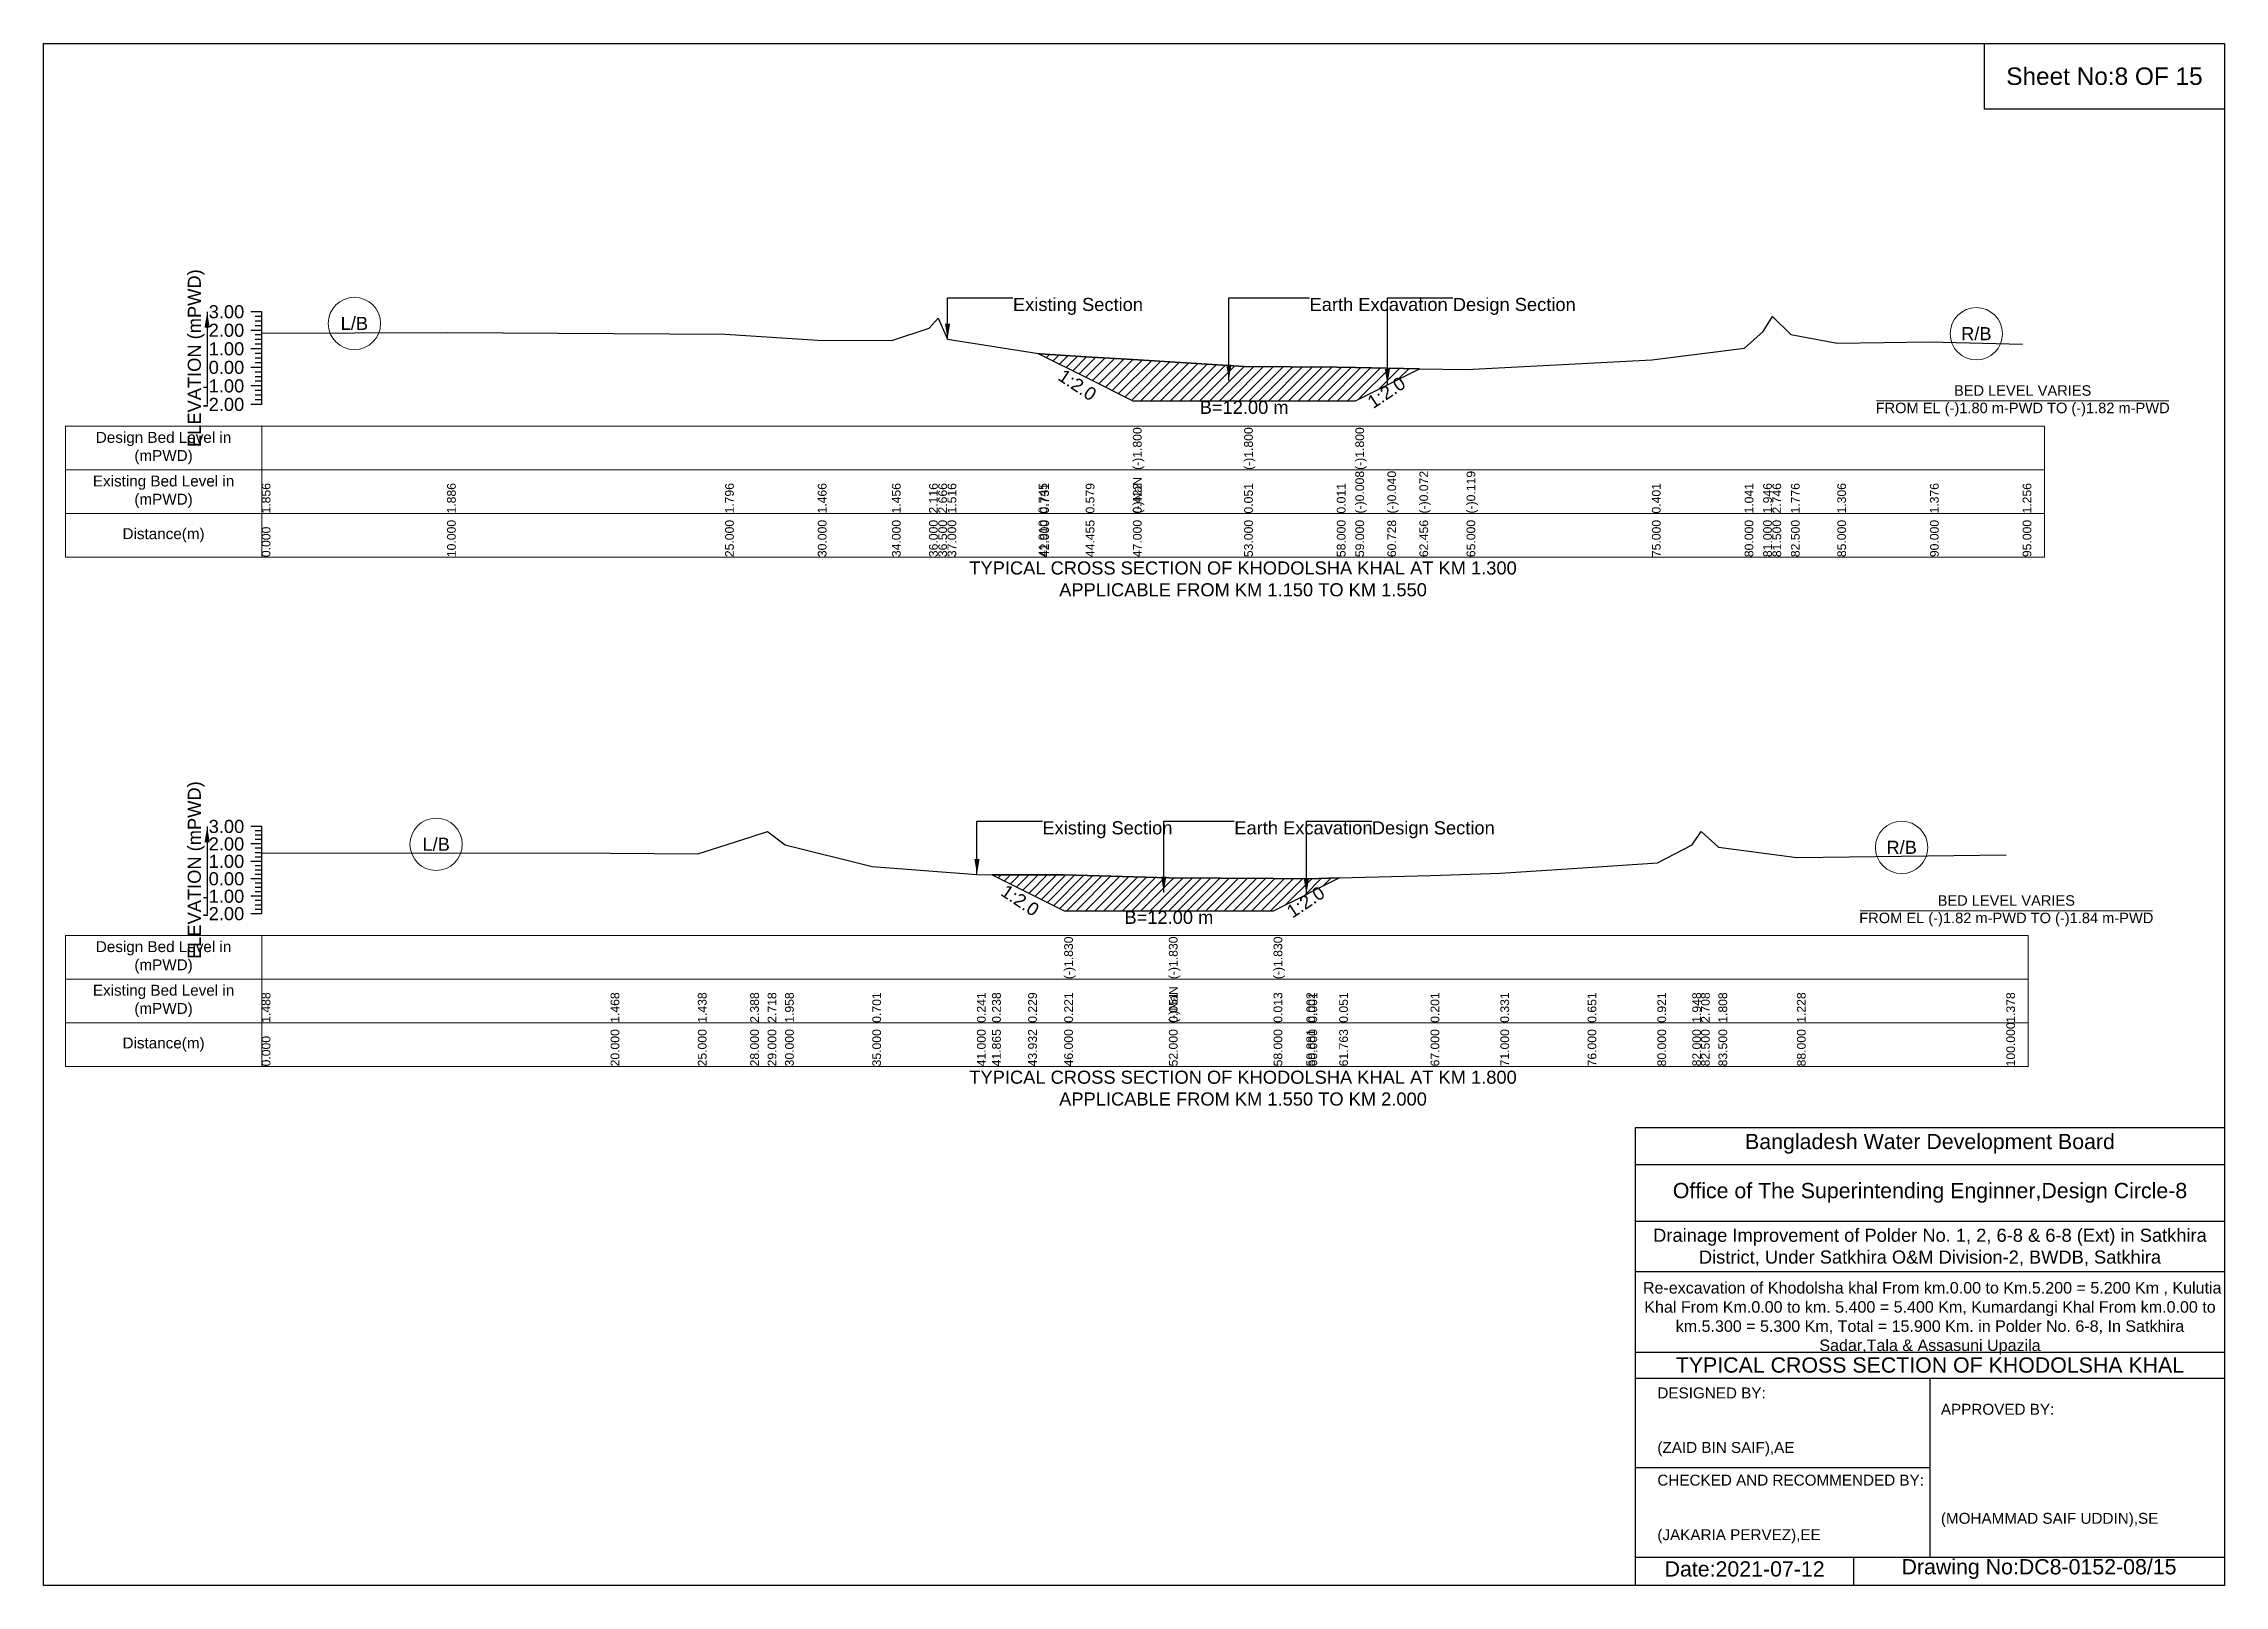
# Model space of a CAD drawing. Header units: inches. Extents: x 91000 to 568000, y -5656 to 0.
# Drawn here: x 170000 to 178000, y -5656 to 0 of the extents above; entities that cross this region are included whole.
import ezdxf

# ---------------------------------------------------------------- set-up
doc = ezdxf.new("R2010")
doc.units = ezdxf.units.IN
doc.header["$LTSCALE"] = 7
doc.header["$MEASUREMENT"] = 0
for name, color, linetype, lineweight in [('Cross section Data Border', 7, 'Continuous', 9), ('Cross Section Labels', 7, 'Continuous', 9), ('Existing_Bed_Level for Xsection', 7, 'Continuous', 25)]:
    doc.layers.add(name, color=color, linetype=linetype, lineweight=lineweight)
doc.styles.get("Standard").update_dxf_attribs({"font": 'arial.ttf'})
doc.dimstyles.get("Standard").update_dxf_attribs({"dimtxt": 0.18, "dimasz": 0.18, "dimexe": 0.18, "dimexo": 0.0625, "dimgap": 0.09, "dimtad": 0, "dimtih": 1, "dimtoh": 1, "dimdec": 4, "dimzin": 0, "dimdsep": 46, "dimtxsty": 'Standard', "dimcen": 0.09, "dimadec": 0, "dimazin": 0, "dimtfac": 1, "dimtdec": 4, "dimtofl": 0, "dimtmove": 0, "dimatfit": 3, "dimfxl": 1, "dimtolj": 1, "dimtzin": 0, "dimarcsym": 0})

msp = doc.modelspace()

# ---------------------------------------------------------------- texts
at = {"attachment_point": 5}
for s, insert, char_height in [('Sheet No:8 OF 15', (177560, -120), 64), ('Bangladesh Water Development Board', (176920, -4036), 56), ('Office of The Superintending Enginner,Design Circle-8', (176920, -4216), 56)]:
    msp.add_mtext(s, dxfattribs=dict(at, insert=insert, char_height=char_height))
for s, insert, char_height, width, attachment_point in [('Drainage Improvement of Polder No. 1, 2, 6-8 & 6-8 (Ext) in Satkhira District, Under Satkhira O&M Division-2, BWDB, Satkhira', (176920, -4416), 48, 2240, 5), (' Re-excavation of Khodolsha khal From km.0.00 to Km.5.200 = 5.200 Km , Kulutia Khal From Km.0.00 to km. 5.400 = 5.400 Km, Kumardangi Khal From km.0.00 to km.5.300 = 5.300 Km, Total = 15.900 Km. in Polder No. 6-8, In Satkhira Sadar,Tala & Assasuni Upazila', (176920, -4676), 42.1524, 2160, 5), ('TYPICAL CROSS SECTION OF KHODOLSHA KHAL', (176920, -4848), 56, 2240, 5), ('DESIGNED BY:^J^J^J(ZAID BIN SAIF),AE', (175920, -5056), 40, 1120, 4), ('APPROVED BY:^J^J^J^J^J^J(MOHAMMAD SAIF UDDIN),SE', (176960, -5216), 40, 1120, 4), ('CHECKED AND RECOMMENDED BY:^J^J^J(JAKARIA PERVEZ),EE', (175920, -5376), 40, 1120, 4), ('Date:2021-07-12', (176240, -5596), 56, 1120, 5), ('Drawing No:DC8-0152-08/15', (177320, -5596), 56, 1760, 5)]:
    msp.add_mtext(s, dxfattribs=dict(insert=insert, char_height=char_height, width=width, attachment_point=attachment_point))
at = {"layer": 'Cross section Data Border', "char_height": 40, "width": 640, "attachment_point": 5}
for s, insert in [('Design Bed Level in (mPWD)', (170440, -1483.9)), ('Existing Bed Level in (mPWD)', (170440, -1643.9)), ('Distance(m)', (170440, -1803.9)), ('Design Bed Level in (mPWD)', (170440, -3352.1)), ('Existing Bed Level in (mPWD)', (170440, -3512.1)), ('Distance(m)', (170440, -3672.1))]:
    msp.add_mtext(s, dxfattribs=dict(at, insert=insert))
at = {"layer": 'Cross Section Labels'}
for s, insert, char_height, attachment_point in [('Existing Section', (173556, -932.9), 48, 1), ('Earth Excavation', (174644, -932.9), 48, 1), ('Design Section', (175169.5, -932.9), 48, 1), ('L/B', (171140, -1026.7), 48, 5), ('R/B', (177090, -1064.4), 48, 5), ('BED LEVEL VARIES ^JFROM EL (-)1.80 m-PWD TO (-)1.82 m-PWD', (177260, -1310.3), 38.4, 5), ('B=12.00 m', (174404, -1310.3), 48, 2), ('TYPICAL CROSS SECTION OF KHODOLSHA KHAL AT KM 1.300^JAPPLICABLE FROM KM 1.150 TO KM 1.550', (174400, -1963.9), 48, 5), ('Existing Section', (173664, -2852.9), 48, 1), ('Earth Excavation', (174368, -2852.9), 48, 1), ('Design Section', (174872.4, -2852.9), 48, 1), ('L/B', (171440, -2937.5), 48, 5), ('R/B', (176816, -2948.7), 48, 5), ('B=12.00 m', (174128, -3181.2), 48, 2), ('BED LEVEL VARIES ^JFROM EL (-)1.82 m-PWD TO (-)1.84 m-PWD', (177200, -3181.2), 38.4, 5), ('TYPICAL CROSS SECTION OF KHODOLSHA KHAL AT KM 1.800^JAPPLICABLE FROM KM 1.550 TO KM 2.000', (174400, -3832.1), 48, 5)]:
    msp.add_mtext(s, dxfattribs=dict(at, insert=insert, char_height=char_height, attachment_point=attachment_point))
at = {"layer": 'Cross Section Labels', "char_height": 48, "attachment_point": 2}
for insert, rotation in [((173805.9, -1232.3), 326.30993), ((174912.5, -1260), 33.69007), ((173595.7, -3123), 326.30993), ((174616.4, -3129), 33.69007)]:
    msp.add_mtext('1:2.0', dxfattribs=dict(at, insert=insert, rotation=rotation))
at = {"layer": 'Existing_Bed_Level for Xsection', "rotation": 90}
for s, insert, char_height, attachment_point in [('ELEVATION (mPWD)', (170560, -1153.9), 48, 5), ('(-)1.800', (173996, -1563.9), 32, 1), ('(-)1.800', (174404, -1563.9), 32, 1), ('(-)1.800', (174812, -1563.9), 32, 1), ('(-)NaN', (173996, -1723.9), 32, 1), ('(-)NaN', (173996, -1723.9), 32, 1), ('(-)NaN', (173996, -1723.9), 32, 1), ('(-)0.008', (174812, -1723.9), 32, 1), ('(-)0.008', (174812, -1723.9), 32, 1), ('(-)0.040', (174929.5, -1723.9), 32, 1), ('(-)0.072', (175047, -1723.9), 32, 1), ('(-)0.119', (175220, -1723.9), 32, 1), ('1.856', (170800, -1723.9), 32, 1), ('1.886', (171480, -1723.9), 32, 1), ('1.796', (172500, -1723.9), 32, 1), ('1.466', (172840, -1723.9), 32, 1), ('1.456', (173112, -1723.9), 32, 1), ('2.116', (173248, -1723.9), 32, 1), ('2.666', (173282, -1723.9), 32, 1), ('1.516', (173316, -1723.9), 32, 1), ('0.745', (173649.9, -1723.9), 32, 1), ('0.731', (173656, -1723.9), 32, 1), ('0.579', (173822.9, -1723.9), 32, 1), ('0.422', (173996, -1723.9), 32, 1), ('0.422', (173996, -1723.9), 32, 1), ('0.051', (174404, -1723.9), 32, 1), ('0.051', (174404, -1723.9), 32, 1), ('0.011', (174744, -1723.9), 32, 1), ('0.401', (175900, -1723.9), 32, 1), ('1.041', (176240, -1723.9), 32, 1), ('1.946', (176308, -1723.9), 32, 1), ('2.746', (176342, -1723.9), 32, 1), ('1.776', (176410, -1723.9), 32, 1), ('1.306', (176580, -1723.9), 32, 1), ('1.376', (176920, -1723.9), 32, 1), ('1.256', (177260, -1723.9), 32, 1), ('10.000', (171480, -1883.9), 32, 1), ('25.000', (172500, -1883.9), 32, 1), ('30.000', (172840, -1883.9), 32, 1), ('34.000', (173112, -1883.9), 32, 1), ('36.000', (173248, -1883.9), 32, 1), ('36.500', (173282, -1883.9), 32, 1), ('37.000', (173316, -1883.9), 32, 1), ('41.910', (173649.9, -1883.9), 32, 1), ('42.000', (173656, -1883.9), 32, 1), ('44.455', (173822.9, -1883.9), 32, 1), ('47.000', (173996, -1883.9), 32, 1), ('47.000', (173996, -1883.9), 32, 1), ('47.000', (173996, -1883.9), 32, 1), ('53.000', (174404, -1883.9), 32, 1), ('53.000', (174404, -1883.9), 32, 1), ('53.000', (174404, -1883.9), 32, 1), ('58.000', (174744, -1883.9), 32, 1), ('59.000', (174812, -1883.9), 32, 1), ('59.000', (174812, -1883.9), 32, 1), ('59.000', (174812, -1883.9), 32, 1), ('60.728', (174929.5, -1883.9), 32, 1), ('62.456', (175047, -1883.9), 32, 1), ('65.000', (175220, -1883.9), 32, 1), ('75.000', (175900, -1883.9), 32, 1), ('80.000', (176240, -1883.9), 32, 1), ('81.000', (176308, -1883.9), 32, 1), ('81.500', (176342, -1883.9), 32, 1), ('82.500', (176410, -1883.9), 32, 1), ('85.000', (176580, -1883.9), 32, 1), ('90.000', (176920, -1883.9), 32, 1), ('95.000', (177260, -1883.9), 32, 1), ('0.000', (170800, -1883.9), 32, 1), ('ELEVATION (mPWD)', (170560, -3032.1), 48, 5), ('(-)1.830', (173744, -3432.1), 32, 1), ('(-)1.830', (174128, -3432.1), 32, 1), ('(-)1.830', (174512, -3432.1), 32, 1), ('1.488', (170800, -3592.1), 32, 1), ('1.468', (172080, -3592.1), 32, 1), ('1.438', (172400, -3592.1), 32, 1), ('2.388', (172592, -3592.1), 32, 1), ('2.718', (172656, -3592.1), 32, 1), ('1.958', (172720, -3592.1), 32, 1), ('0.701', (173040, -3592.1), 32, 1), ('0.241', (173424, -3592.1), 32, 1), ('0.238', (173479.4, -3592.1), 32, 1), ('0.229', (173611.7, -3592.1), 32, 1), ('0.221', (173744, -3592.1), 32, 1), ('0.221', (173744, -3592.1), 32, 1), ('0.221', (173744, -3592.1), 32, 1), ('(-)NaN', (174128, -3592.1), 32, 1), ('0.051', (174128, -3592.1), 32, 1), ('0.051', (174128, -3592.1), 32, 1), ('0.013', (174512, -3592.1), 32, 1), ('0.013', (174512, -3592.1), 32, 1), ('0.013', (174512, -3592.1), 32, 1), ('0.002', (174632.4, -3592.1), 32, 1), ('0.001', (174640, -3592.1), 32, 1), ('0.051', (174752.8, -3592.1), 32, 1), ('0.201', (175088, -3592.1), 32, 1), ('0.331', (175344, -3592.1), 32, 1), ('0.651', (175664, -3592.1), 32, 1), ('0.921', (175920, -3592.1), 32, 1), ('1.948', (176048, -3592.1), 32, 1), ('2.708', (176080, -3592.1), 32, 1), ('1.808', (176144, -3592.1), 32, 1), ('1.228', (176432, -3592.1), 32, 1), ('1.378', (177200, -3592.1), 32, 1), ('100.000', (177200, -3752.1), 32, 1), ('0.000', (170800, -3752.1), 32, 1), ('20.000', (172080, -3752.1), 32, 1), ('25.000', (172400, -3752.1), 32, 1), ('28.000', (172592, -3752.1), 32, 1), ('29.000', (172656, -3752.1), 32, 1), ('30.000', (172720, -3752.1), 32, 1), ('35.000', (173040, -3752.1), 32, 1), ('41.000', (173424, -3752.1), 32, 1), ('41.865', (173479.4, -3752.1), 32, 1), ('43.932', (173611.7, -3752.1), 32, 1), ('46.000', (173744, -3752.1), 32, 1), ('46.000', (173744, -3752.1), 32, 1), ('46.000', (173744, -3752.1), 32, 1), ('52.000', (174128, -3752.1), 32, 1), ('52.000', (174128, -3752.1), 32, 1), ('52.000', (174128, -3752.1), 32, 1), ('58.000', (174512, -3752.1), 32, 1), ('58.000', (174512, -3752.1), 32, 1), ('58.000', (174512, -3752.1), 32, 1), ('59.881', (174632.4, -3752.1), 32, 1), ('60.000', (174640, -3752.1), 32, 1), ('61.763', (174752.8, -3752.1), 32, 1), ('67.000', (175088, -3752.1), 32, 1), ('71.000', (175344, -3752.1), 32, 1), ('76.000', (175664, -3752.1), 32, 1), ('80.000', (175920, -3752.1), 32, 1), ('82.000', (176048, -3752.1), 32, 1), ('82.500', (176080, -3752.1), 32, 1), ('83.500', (176144, -3752.1), 32, 1), ('88.000', (176432, -3752.1), 32, 1)]:
    msp.add_mtext(s, dxfattribs=dict(at, insert=insert, char_height=char_height, attachment_point=attachment_point))
at = {"layer": 'Existing_Bed_Level for Xsection', "char_height": 48, "attachment_point": 6}
for s, insert in [('3.00', (170736, -983.9)), ('2.00', (170736, -1051.9)), ('1.00', (170736, -1119.9)), ('0.00', (170736, -1187.9)), ('-1.00', (170736, -1255.9)), ('-2.00', (170736, -1323.9)), ('3.00', (170736, -2872.1)), ('2.00', (170736, -2936.1)), ('0.00', (170736, -3064.1)), ('1.00', (170736, -3000.1)), ('-1.00', (170736, -3128.1)), ('-2.00', (170736, -3192.1))]:
    msp.add_mtext(s, dxfattribs=dict(at, insert=insert))

# ---------------------------------------------------------------- hatches: boundary and pattern name
at = {"layer": 'Existing_Bed_Level for Xsection'}
h = msp.add_hatch(dxfattribs=at)
h.set_pattern_fill('ANSI31', color=256, scale=204, style=0)
h.paths.add_polyline_path([(173649.9, -1137.2), (173656, -1140.3), (173822.9, -1223.8), (173996, -1310.3), (174404, -1310.3), (174744, -1310.3), (174812, -1310.3), (174929.5, -1251.5), (175047, -1192.8), (174929.5, -1190.6), (174812, -1188.4), (174744, -1187.2), (174404, -1184.4), (173996, -1159.2), (173822.9, -1148.5), (173656, -1138.2)])
h = msp.add_hatch(dxfattribs=at)
h.set_pattern_fill('ANSI31', color=256, scale=192, style=0)
h.paths.add_polyline_path([(173479.4, -3048.9), (173611.7, -3115), (173744, -3181.2), (174128, -3181.2), (174512, -3181.2), (174632.4, -3121), (174640, -3117.2), (174752.8, -3060.8), (174640, -3064), (174632.4, -3064), (174512, -3063.2), (174128, -3060.8), (173744, -3049.9), (173611.7, -3049.4)])

# ---------------------------------------------------------------- linework, layer by layer
for points in [[(170000, 0), (178000, 0), (178000, -5656), (170000, -5656)], [(177120, 0), (178000, 0), (178000, -240), (177120, -240)]]:
    msp.add_lwpolyline(points, close=True)
for points in [[(175840, -5656), (175840, -3976), (178000, -3976)], [(175840, -4112), (178000, -4112)], [(175840, -4320), (178000, -4320)], [(175840, -4504), (178000, -4504)], [(175840, -4800), (178000, -4800)], [(175840, -4896), (178000, -4896)], [(176920, -4896), (176920, -5552)], [(175840, -5224), (176920, -5224)], [(175840, -5552), (178000, -5552)], [(176640, -5552), (176640, -5656)]]:
    msp.add_lwpolyline(points)
at = {"layer": 'Cross section Data Border'}
for points in [[(170080, -1403.9), (177340, -1403.9), (177340, -1883.9), (170080, -1883.9)], [(170080, -3272.1), (177280, -3272.1), (177280, -3752.1), (170080, -3752.1)]]:
    msp.add_lwpolyline(points, close=True, dxfattribs=at)
for points in [[(170800, -1403.9), (170800, -1883.9)], [(170080, -1563.9), (177340, -1563.9)], [(170080, -1723.9), (177340, -1723.9)], [(170800, -3272.1), (170800, -3752.1)], [(170080, -3432.1), (177280, -3432.1)], [(170080, -3592.1), (177280, -3592.1)]]:
    msp.add_lwpolyline(points, dxfattribs=at)
at = {"layer": 'Cross Section Labels'}
for points in [[(176724.2, -1310.3), (177795.8, -1310.3)], [(176664.2, -3181.2), (177735.8, -3181.2)]]:
    msp.add_lwpolyline(points, dxfattribs=at)
for centre in [(171140, -1026.7), (177090, -1064.4), (171440, -2937.5), (176816, -2948.7)]:
    msp.add_circle(centre, 96, dxfattribs=at)
at = {"layer": 'Existing_Bed_Level for Xsection'}
for points in [[(170800, -983.9), (170760, -983.9)], [(170800, -1000.9), (170776, -1000.9)], [(170800, -1017.9), (170776, -1017.9)], [(170800, -1034.9), (170776, -1034.9)], [(170800, -1323.9), (170800, -1255.9), (170800, -1187.9), (170800, -1119.9), (170800, -1051.9), (170800, -983.9)], [(170800, -1061.7), (171480, -1059.7), (172500, -1065.8), (172840, -1088.2), (173112, -1088.9), (173248, -1044), (173282, -1006.6), (173316, -1084.8), (173649.9, -1137.2), (173656, -1138.2), (173822.9, -1148.5), (173996, -1159.2), (173996, -1159.2), (174404, -1184.4), (174404, -1184.4), (174744, -1187.2), (174812, -1188.4), (174812, -1188.4), (174929.5, -1190.6), (175047, -1192.8), (175220, -1196), (175900, -1160.6), (176240, -1117.1), (176308, -1055.6), (176342, -1001.2), (176410, -1067.1), (176580, -1099.1), (176920, -1094.3), (177260, -1102.5)], [(170800, -1051.9), (170760, -1051.9)], [(170800, -1119.9), (170760, -1119.9)], [(170800, -1068.9), (170776, -1068.9)], [(170800, -1085.9), (170776, -1085.9)], [(170800, -1102.9), (170776, -1102.9)], [(170800, -1187.9), (170760, -1187.9)], [(170800, -1136.9), (170776, -1136.9)], [(170800, -1153.9), (170776, -1153.9)], [(170800, -1170.9), (170776, -1170.9)], [(170800, -1255.9), (170760, -1255.9)], [(170800, -1204.9), (170776, -1204.9)], [(170800, -1221.9), (170776, -1221.9)], [(170800, -1238.9), (170776, -1238.9)], [(170800, -1272.9), (170776, -1272.9)], [(170800, -1323.9), (170760, -1323.9)], [(170800, -1289.9), (170776, -1289.9)], [(170800, -1306.9), (170776, -1306.9)], [(170800, -2872.1), (170760, -2872.1)], [(170800, -3192.1), (170800, -3128.1), (170800, -3064.1), (170800, -3000.1), (170800, -2936.1), (170800, -2872.1)], [(170800, -2936.1), (170760, -2936.1)], [(170800, -2888.1), (170776, -2888.1)], [(170800, -2904.1), (170776, -2904.1)], [(170800, -2920.1), (170776, -2920.1)], [(170800, -2952.1), (170776, -2952.1)], [(170800, -2968.8), (172080, -2970.1), (172400, -2972), (172592, -2911.2), (172656, -2890.1), (172720, -2938.8), (173040, -3019.2), (173424, -3048.6), (173479.4, -3048.9), (173611.7, -3049.4), (173744, -3049.9), (173744, -3049.9), (174128, -3060.8), (174128, -3060.8), (174512, -3063.2), (174512, -3063.2), (174632.4, -3064), (174640, -3064), (174752.8, -3060.8), (175088, -3051.2), (175344, -3042.9), (175664, -3022.4), (175920, -3005.1), (176048, -2939.4), (176080, -2890.8), (176144, -2948.4), (176432, -2985.5), (177200, -2975.9)], [(170800, -3000.1), (170760, -3000.1)], [(170800, -2968.1), (170776, -2968.1)], [(170800, -2984.1), (170776, -2984.1)], [(170800, -3016.1), (170776, -3016.1)], [(170800, -3032.1), (170776, -3032.1)], [(170800, -3064.1), (170760, -3064.1)], [(170800, -3048.1), (170776, -3048.1)], [(170800, -3080.1), (170776, -3080.1)], [(170800, -3096.1), (170776, -3096.1)], [(170800, -3112.1), (170776, -3112.1)], [(170800, -3128.1), (170760, -3128.1)], [(170800, -3192.1), (170760, -3192.1)], [(170800, -3144.1), (170776, -3144.1)], [(170800, -3160.1), (170776, -3160.1)], [(170800, -3176.1), (170776, -3176.1)]]:
    msp.add_lwpolyline(points, dxfattribs=at)
for points in [[(173649.9, -1137.2), (173656, -1140.3), (173822.9, -1223.8), (173996, -1310.3), (173996, -1310.3), (174404, -1310.3), (174404, -1310.3), (174744, -1310.3), (174812, -1310.3), (174812, -1310.3), (174929.5, -1251.5), (175047, -1192.8), (175047, -1192.8), (175047, -1192.8), (174929.5, -1190.6), (174812, -1188.4), (174812, -1188.4), (174744, -1187.2), (174404, -1184.4), (174404, -1184.4), (173996, -1159.2), (173996, -1159.2), (173822.9, -1148.5), (173656, -1138.2)], [(173479.4, -3048.9), (173479.4, -3048.9), (173611.7, -3115), (173744, -3181.2), (173744, -3181.2), (174128, -3181.2), (174128, -3181.2), (174512, -3181.2), (174512, -3181.2), (174632.4, -3121), (174640, -3117.2), (174752.8, -3060.8), (174752.8, -3060.8), (174752.8, -3060.8), (174640, -3064), (174632.4, -3064), (174512, -3063.2), (174512, -3063.2), (174128, -3060.8), (174128, -3060.8), (173744, -3049.9), (173744, -3049.9), (173611.7, -3049.4), (173479.4, -3048.9)]]:
    msp.add_lwpolyline(points, close=True, dxfattribs=at)

msp.set_redraw_order([(e.dxf.handle, doc.entitydb.next_handle()) for e in msp.query("TEXT MTEXT ATTDEF DIMENSION ARC_DIMENSION")])  # texts and dimensions are drawn at this point

# ---------------------------------------------------------------- leaders
at = {"layer": 'Cross Section Labels', "annotation_type": 0, "has_hookline": 1, "hookline_direction": 0}
for points, text_width in [([(173316, -1084.8), (173316, -932.9), (173555.9, -932.9)], 467.2), ([(174348.1, -1235.6), (174348.1, -932.9), (174643.9, -932.9)], 497), ([(174929.5, -1251.5), (174929.5, -932.9), (175169.4, -932.9)], 441.2), ([(173424, -3048.6), (173424, -2852.9), (173663.9, -2852.9)], 467.2), ([(174109, -3114.2), (174109, -2852.9), (174367.9, -2852.9)], 497), ([(174632.4, -3121), (174632.4, -2852.9), (174872.3, -2852.9)], 441.2)]:
    msp.add_leader(points, dimstyle='Standard', override={"dimasz": 57.6}, dxfattribs=dict(at, text_width=text_width))
at = {"layer": 'Existing_Bed_Level for Xsection'}
for points in [[(170600, -983.9), (170600, -1323.9)], [(170600, -2872.1), (170600, -3192.1)]]:
    msp.add_leader(points, dimstyle='Standard', override={"dimasz": 57.6}, dxfattribs=at)

doc.saveas('drawing.dxf')
